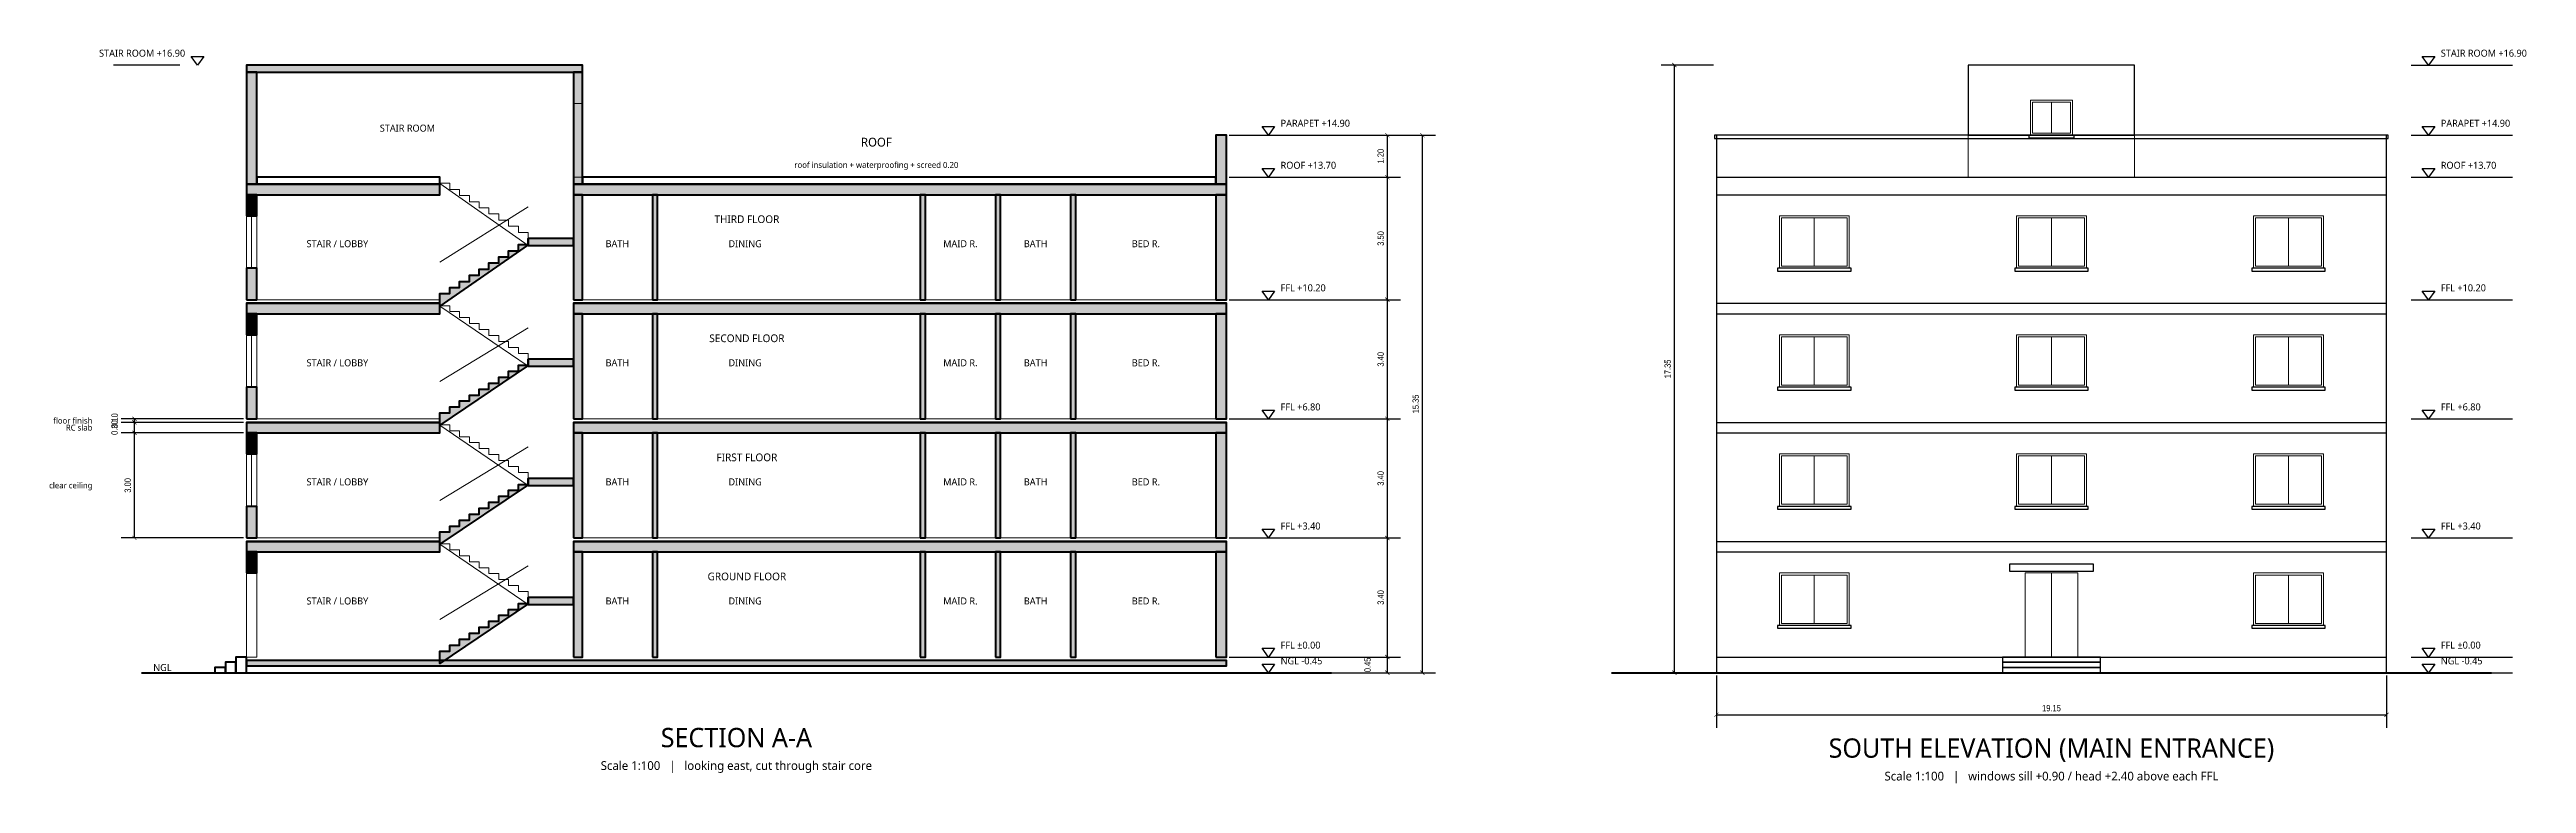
# Model space of a CAD drawing. Header units: metres. Extents: x -6 to 147, y -34 to 30.
# Drawn here: x -5.6 to 65.1, y -33.6 to -12.7 of the extents above; entities that cross this region are included whole.
import ezdxf
from ezdxf.enums import TextEntityAlignment as Align

# ---------------------------------------------------------------- set-up
doc = ezdxf.new("R2010")
doc.units = ezdxf.units.M
for name, color, linetype, lineweight in [('A-ANNO-DIMS', 1, 'Continuous', 18), ('A-ANNO-SYMB', 1, 'Continuous', 25), ('A-DOOR', 3, 'Continuous', 18), ('A-ELEV', 7, 'Continuous', 25), ('A-ELEV-GRND', 7, 'Continuous', 70), ('A-GLAZ', 4, 'Continuous', 18), ('A-SECT-BEYOND', 8, 'Continuous', 13), ('A-SECT-CUT', 7, 'Continuous', 50), ('A-WALL-PATT', 8, 'Continuous', 0)]:
    doc.layers.add(name, color=color, linetype=linetype, lineweight=lineweight)
doc.layers.add('A-ANNO-LEVL', color=5, linetype='Continuous', lineweight=18, true_color=0x000000)
doc.layers.add('A-ANNO-TEXT', color=7, linetype='Continuous', lineweight=25, true_color=0x000000)
doc.styles.add('OpenSans', font='OpenSans-Regular.ttf')
doc.styles.add('OpenSansCondensed-Light', font='OpenSansCondensed-Light.ttf')
doc.dimstyles.new('EZDXF', dxfattribs={"dimtxt": 0.25, "dimasz": 0.175, "dimexe": 0.375, "dimexo": 0.125, "dimgap": 0.1, "dimtad": 1, "dimlfac": 100, "dimzin": 12, "dimdsep": 46, "dimtxsty": 'OpenSansCondensed-Light', "dimblk": 'ARCHTICK', "dimcen": 2.5, "dimazin": 3, "dimtfac": 0.5, "dimtmove": 2, "dimatfit": 3})

msp = doc.modelspace()

# ---------------------------------------------------------------- texts
at = {"layer": 'A-ANNO-LEVL', "style": 'OpenSans'}
msp.add_text('STAIR ROOM +16.90', height=0.2, dxfattribs=at).set_placement((-1.75, -12.92), align=Align.BOTTOM_RIGHT)
for s, p in [('STAIR ROOM +16.90', (62.7, -12.92)), ('PARAPET +14.90', (29.55, -14.92)), ('PARAPET +14.90', (62.7, -14.92)), ('ROOF +13.70', (29.55, -16.12)), ('ROOF +13.70', (62.7, -16.12)), ('FFL +10.20', (29.55, -19.62)), ('FFL +10.20', (62.7, -19.62)), ('FFL +6.80', (29.55, -23.02)), ('FFL +6.80', (62.7, -23.02)), ('FFL +3.40', (29.55, -26.42)), ('FFL +3.40', (62.7, -26.42)), ('FFL ±0.00', (29.55, -29.82)), ('FFL ±0.00', (62.7, -29.82)), ('NGL -0.45', (29.55, -30.27)), ('NGL -0.45', (62.7, -30.27))]:
    msp.add_text(s, height=0.2, dxfattribs=at).set_placement(p, align=Align.BOTTOM_LEFT)
at = {"layer": 'A-ANNO-TEXT', "style": 'OpenSans'}
for s, height, p in [('STAIR ROOM', 0.2, (4.6, -14.9)), ('ROOF', 0.25, (18, -15.3)), ('roof insulation + waterproofing + screed 0.20', 0.17, (18, -15.95)), ('THIRD FLOOR', 0.22, (14.3, -17.5)), ('STAIR / LOBBY', 0.2, (2.6, -18.2)), ('BATH', 0.2, (10.6, -18.2)), ('DINING', 0.2, (14.25, -18.2)), ('MAID R.', 0.2, (20.4, -18.2)), ('BATH', 0.2, (22.55, -18.2)), ('BED R.', 0.2, (25.7, -18.2)), ('SECOND FLOOR', 0.22, (14.3, -20.9)), ('STAIR / LOBBY', 0.2, (2.6, -21.6)), ('BATH', 0.2, (10.6, -21.6)), ('DINING', 0.2, (14.25, -21.6)), ('MAID R.', 0.2, (20.4, -21.6)), ('BATH', 0.2, (22.55, -21.6)), ('BED R.', 0.2, (25.7, -21.6)), ('FIRST FLOOR', 0.22, (14.3, -24.3)), ('STAIR / LOBBY', 0.2, (2.6, -25)), ('BATH', 0.2, (10.6, -25)), ('DINING', 0.2, (14.25, -25)), ('MAID R.', 0.2, (20.4, -25)), ('BATH', 0.2, (22.55, -25)), ('BED R.', 0.2, (25.7, -25)), ('GROUND FLOOR', 0.22, (14.3, -27.7)), ('STAIR / LOBBY', 0.2, (2.6, -28.4)), ('BATH', 0.2, (10.6, -28.4)), ('DINING', 0.2, (14.25, -28.4)), ('MAID R.', 0.2, (20.4, -28.4)), ('BATH', 0.2, (22.55, -28.4)), ('BED R.', 0.2, (25.7, -28.4)), ('NGL', 0.2, (-2.4, -30.3)), ('SECTION A-A', 0.55, (14, -32.3)), ('SOUTH ELEVATION (MAIN ENTRANCE)', 0.55, (51.575, -32.6)), ('Scale 1:100   |   looking east, cut through stair core', 0.25, (14, -33.1)), ('Scale 1:100   |   windows sill +0.90 / head +2.40 above each FFL', 0.25, (51.575, -33.4))]:
    msp.add_text(s, height=height, dxfattribs=at).set_placement(p, align=Align.MIDDLE_CENTER)
for s, p in [('floor finish', (-4.4, -23.25)), ('RC slab', (-4.4, -23.45)), ('clear ceiling', (-4.4, -25.1))]:
    msp.add_text(s, height=0.17, dxfattribs=at).set_placement(p, align=Align.MIDDLE_RIGHT)

# ---------------------------------------------------------------- blocks, each defined once
blk = doc.blocks.new('_ARCHTICK')
at = {"color": 0, "linetype": 'BYBLOCK', "const_width": 0.15}
blk.add_lwpolyline([(-0.5, -0.5), (0.5, 0.5)], dxfattribs=at)

# ---------------------------------------------------------------- dimensions: what is measured, and where the dimension line sits
at = {"layer": 'A-ANNO-DIMS'}
for base, p1, p2 in [((40.8, -30.45), (42, -30.45), (42, -13.1)), ((32.6, -16.3), (28, -16.3), (28, -15.1)), ((33.6, -30.45), (28, -30.45), (28, -15.1)), ((32.6, -19.8), (28, -19.8), (28, -16.3)), ((32.6, -23.2), (28, -23.2), (28, -19.8)), ((-3.2, -23.3), (0, -23.3), (0, -23.2)), ((-3.2, -23.6), (0, -23.6), (0, -23.3)), ((32.6, -26.6), (28, -26.6), (28, -23.2)), ((-3.2, -26.6), (0, -26.6), (0, -23.6)), ((32.6, -30), (28, -30), (28, -26.6)), ((32.6, -30.45), (28, -30.45), (28, -30))]:
    msp.add_linear_dim(base=base, p1=p1, p2=p2, angle=90, dimstyle='EZDXF', override={"dimtxt": 0.18, "dimasz": 0.12, "dimexo": 0.08, "dimtad": 1, "dimtih": 0, "dimtoh": 0, "dimdec": 2, "dimlfac": 1, "dimzin": 0}, dxfattribs=at).render()
msp.add_linear_dim(base=(42, -31.65), p1=(42, -30.45), p2=(61.15, -30.45), dimstyle='EZDXF', override={"dimtxt": 0.18, "dimasz": 0.12, "dimexo": 0.08, "dimtad": 1, "dimtih": 0, "dimtoh": 0, "dimdec": 2, "dimlfac": 1, "dimzin": 0}, dxfattribs=at).render()

# ---------------------------------------------------------------- hatches: boundary and pattern name
at = {"layer": 'A-WALL-PATT'}
for points in [[(0, -13.3), (9.6, -13.3), (9.6, -13.1), (0, -13.1)], [(0, -16.5), (0.3, -16.5), (0.3, -13.3), (0, -13.3)], [(9.35, -16.5), (9.6, -16.5), (9.6, -13.3), (9.35, -13.3)], [(27.7, -16.5), (28, -16.5), (28, -15.1), (27.7, -15.1)], [(0, -16.8), (5.53, -16.8), (5.53, -16.5), (0, -16.5)], [(0, -17.4), (0.3, -17.4), (0.3, -16.8), (0, -16.8)], [(9.35, -16.8), (28, -16.8), (28, -16.5), (9.35, -16.5)], [(9.35, -19.8), (9.6, -19.8), (9.6, -16.8), (9.35, -16.8)], [(11.6, -19.8), (11.75, -19.8), (11.75, -16.8), (11.6, -16.8)], [(19.25, -19.8), (19.4, -19.8), (19.4, -16.8), (19.25, -16.8)], [(21.4, -19.8), (21.55, -19.8), (21.55, -16.8), (21.4, -16.8)], [(23.55, -19.8), (23.7, -19.8), (23.7, -16.8), (23.55, -16.8)], [(27.7, -19.8), (28, -19.8), (28, -16.8), (27.7, -16.8)], [(5.53, -19.8), (5.53, -19.625), (5.81, -19.625), (5.81, -19.45), (6.09, -19.45), (6.09, -19.275), (6.37, -19.275), (6.37, -19.1), (6.65, -19.1), (6.65, -18.925), (6.93, -18.925), (6.93, -18.75), (7.21, -18.75), (7.21, -18.575), (7.49, -18.575), (7.49, -18.4), (7.77, -18.4), (7.77, -18.225), (8.05, -18.225), (8.05, -18.05), (8.05, -18.05), (8.05, -18.233), (5.53, -19.983)], [(8.05, -18.25), (9.35, -18.25), (9.35, -18.05), (8.05, -18.05)], [(0, -19.8), (0.3, -19.8), (0.3, -18.9), (0, -18.9)], [(0, -20.2), (5.53, -20.2), (5.53, -19.9), (0, -19.9)], [(0, -20.8), (0.3, -20.8), (0.3, -20.2), (0, -20.2)], [(9.35, -20.2), (28, -20.2), (28, -19.9), (9.35, -19.9)], [(9.35, -23.2), (9.6, -23.2), (9.6, -20.2), (9.35, -20.2)], [(11.6, -23.2), (11.75, -23.2), (11.75, -20.2), (11.6, -20.2)], [(19.25, -23.2), (19.4, -23.2), (19.4, -20.2), (19.25, -20.2)], [(21.4, -23.2), (21.55, -23.2), (21.55, -20.2), (21.4, -20.2)], [(23.55, -23.2), (23.7, -23.2), (23.7, -20.2), (23.55, -20.2)], [(27.7, -23.2), (28, -23.2), (28, -20.2), (27.7, -20.2)], [(5.53, -23.2), (5.53, -23.03), (5.81, -23.03), (5.81, -22.86), (6.09, -22.86), (6.09, -22.69), (6.37, -22.69), (6.37, -22.52), (6.65, -22.52), (6.65, -22.35), (6.93, -22.35), (6.93, -22.18), (7.21, -22.18), (7.21, -22.01), (7.49, -22.01), (7.49, -21.84), (7.77, -21.84), (7.77, -21.67), (8.05, -21.67), (8.05, -21.5), (8.05, -21.5), (8.05, -21.681), (5.53, -23.381)], [(8.05, -21.7), (9.35, -21.7), (9.35, -21.5), (8.05, -21.5)], [(0, -23.2), (0.3, -23.2), (0.3, -22.3), (0, -22.3)], [(0, -23.6), (5.53, -23.6), (5.53, -23.3), (0, -23.3)], [(9.35, -23.6), (28, -23.6), (28, -23.3), (9.35, -23.3)], [(0, -24.2), (0.3, -24.2), (0.3, -23.6), (0, -23.6)], [(9.35, -26.6), (9.6, -26.6), (9.6, -23.6), (9.35, -23.6)], [(11.6, -26.6), (11.75, -26.6), (11.75, -23.6), (11.6, -23.6)], [(19.25, -26.6), (19.4, -26.6), (19.4, -23.6), (19.25, -23.6)], [(21.4, -26.6), (21.55, -26.6), (21.55, -23.6), (21.4, -23.6)], [(23.55, -26.6), (23.7, -26.6), (23.7, -23.6), (23.55, -23.6)], [(27.7, -26.6), (28, -26.6), (28, -23.6), (27.7, -23.6)], [(5.53, -26.6), (5.53, -26.43), (5.81, -26.43), (5.81, -26.26), (6.09, -26.26), (6.09, -26.09), (6.37, -26.09), (6.37, -25.92), (6.65, -25.92), (6.65, -25.75), (6.93, -25.75), (6.93, -25.58), (7.21, -25.58), (7.21, -25.41), (7.49, -25.41), (7.49, -25.24), (7.77, -25.24), (7.77, -25.07), (8.05, -25.07), (8.05, -24.9), (8.05, -24.9), (8.05, -25.081), (5.53, -26.781)], [(8.05, -25.1), (9.35, -25.1), (9.35, -24.9), (8.05, -24.9)], [(0, -26.6), (0.3, -26.6), (0.3, -25.7), (0, -25.7)], [(0, -27), (5.53, -27), (5.53, -26.7), (0, -26.7)], [(9.35, -27), (28, -27), (28, -26.7), (9.35, -26.7)], [(0, -27.6), (0.3, -27.6), (0.3, -27), (0, -27)], [(9.35, -30), (9.6, -30), (9.6, -27), (9.35, -27)], [(11.6, -30), (11.75, -30), (11.75, -27), (11.6, -27)], [(19.25, -30), (19.4, -30), (19.4, -27), (19.25, -27)], [(21.4, -30), (21.55, -30), (21.55, -27), (21.4, -27)], [(23.55, -30), (23.7, -30), (23.7, -27), (23.55, -27)], [(27.7, -30), (28, -30), (28, -27), (27.7, -27)], [(5.53, -30), (5.53, -29.83), (5.81, -29.83), (5.81, -29.66), (6.09, -29.66), (6.09, -29.49), (6.37, -29.49), (6.37, -29.32), (6.65, -29.32), (6.65, -29.15), (6.93, -29.15), (6.93, -28.98), (7.21, -28.98), (7.21, -28.81), (7.49, -28.81), (7.49, -28.64), (7.77, -28.64), (7.77, -28.47), (8.05, -28.47), (8.05, -28.3), (8.05, -28.3), (8.05, -28.481), (5.53, -30.181)], [(8.05, -28.5), (9.35, -28.5), (9.35, -28.3), (8.05, -28.3)], [(0, -30.25), (28, -30.25), (28, -30.1), (0, -30.1)]]:
    msp.add_hatch(color=8, dxfattribs=at).paths.add_polyline_path(points)

# ---------------------------------------------------------------- linework, layer by layer
at = {"layer": 'A-ANNO-SYMB'}
for p, q in [((-1.9, -13.1), (-3.8, -13.1)), ((61.85, -13.1), (64.75, -13.1)), ((28.7, -15.1), (31.6, -15.1)), ((61.85, -15.1), (64.75, -15.1)), ((28.7, -16.3), (31.6, -16.3)), ((61.85, -16.3), (64.75, -16.3)), ((28.7, -19.8), (31.6, -19.8)), ((61.85, -19.8), (64.75, -19.8)), ((28.7, -23.2), (31.6, -23.2)), ((61.85, -23.2), (64.75, -23.2)), ((28.7, -26.6), (31.6, -26.6)), ((61.85, -26.6), (64.75, -26.6)), ((28.7, -30), (31.6, -30)), ((61.85, -30), (64.75, -30)), ((28.7, -30.45), (31.6, -30.45)), ((61.85, -30.45), (64.75, -30.45))]:
    msp.add_line(p, q, dxfattribs=at)
for points in [[(-1.4, -13.1), (-1.58, -12.85), (-1.22, -12.85)], [(62.35, -13.1), (62.17, -12.85), (62.53, -12.85)], [(29.2, -15.1), (29.02, -14.85), (29.38, -14.85)], [(62.35, -15.1), (62.17, -14.85), (62.53, -14.85)], [(29.2, -16.3), (29.02, -16.05), (29.38, -16.05)], [(62.35, -16.3), (62.17, -16.05), (62.53, -16.05)], [(29.2, -19.8), (29.02, -19.55), (29.38, -19.55)], [(62.35, -19.8), (62.17, -19.55), (62.53, -19.55)], [(29.2, -23.2), (29.02, -22.95), (29.38, -22.95)], [(62.35, -23.2), (62.17, -22.95), (62.53, -22.95)], [(29.2, -26.6), (29.02, -26.35), (29.38, -26.35)], [(62.35, -26.6), (62.17, -26.35), (62.53, -26.35)], [(29.2, -30), (29.02, -29.75), (29.38, -29.75)], [(29.2, -30.45), (29.02, -30.2), (29.38, -30.2)], [(62.35, -30), (62.17, -29.75), (62.53, -29.75)], [(62.35, -30.45), (62.17, -30.2), (62.53, -30.2)]]:
    msp.add_lwpolyline(points, close=True, dxfattribs=at)
at = {"layer": 'A-DOOR'}
msp.add_line((51.575, -30), (51.575, -27.6), dxfattribs=at)
for points in [[(9.35, -16.3), (9.6, -16.3), (9.6, -14.2), (9.35, -14.2)], [(0, -30), (0.3, -30), (0.3, -27.6), (0, -27.6)], [(50.825, -30), (52.325, -30), (52.325, -27.6), (50.825, -27.6)]]:
    msp.add_lwpolyline(points, close=True, dxfattribs=at)
at = {"layer": 'A-ELEV'}
for p, q in [((42, -16.3), (61.15, -16.3)), ((42, -16.8), (61.15, -16.8)), ((42, -19.9), (61.15, -19.9)), ((42, -20.2), (61.15, -20.2)), ((42, -23.3), (61.15, -23.3)), ((42, -23.6), (61.15, -23.6)), ((42, -26.7), (61.15, -26.7)), ((42, -27), (61.15, -27)), ((42, -30), (61.15, -30))]:
    msp.add_line(p, q, dxfattribs=at)
for points in [[(49.2, -15.1), (53.95, -15.1), (53.95, -13.1), (49.2, -13.1)], [(41.95, -15.2), (61.2, -15.2), (61.2, -15.1), (41.95, -15.1)], [(42, -30.45), (61.15, -30.45), (61.15, -15.1), (42, -15.1)], [(50.925, -15.18), (52.225, -15.18), (52.225, -15.1), (50.925, -15.1)], [(43.75, -18.98), (45.85, -18.98), (45.85, -18.9), (43.75, -18.9)], [(50.525, -18.98), (52.625, -18.98), (52.625, -18.9), (50.525, -18.9)], [(57.3, -18.98), (59.4, -18.98), (59.4, -18.9), (57.3, -18.9)], [(43.75, -22.38), (45.85, -22.38), (45.85, -22.3), (43.75, -22.3)], [(50.525, -22.38), (52.625, -22.38), (52.625, -22.3), (50.525, -22.3)], [(57.3, -22.38), (59.4, -22.38), (59.4, -22.3), (57.3, -22.3)], [(43.75, -25.78), (45.85, -25.78), (45.85, -25.7), (43.75, -25.7)], [(50.525, -25.78), (52.625, -25.78), (52.625, -25.7), (50.525, -25.7)], [(57.3, -25.78), (59.4, -25.78), (59.4, -25.7), (57.3, -25.7)], [(50.375, -27.55), (52.775, -27.55), (52.775, -27.35), (50.375, -27.35)], [(43.75, -29.18), (45.85, -29.18), (45.85, -29.1), (43.75, -29.1)], [(57.3, -29.18), (59.4, -29.18), (59.4, -29.1), (57.3, -29.1)], [(50.175, -30.15), (52.975, -30.15), (52.975, -30), (50.175, -30)], [(50.175, -30.3), (52.975, -30.3), (52.975, -30.15), (50.175, -30.15)], [(50.175, -30.45), (52.975, -30.45), (52.975, -30.3), (50.175, -30.3)]]:
    msp.add_lwpolyline(points, close=True, dxfattribs=at)
at = {"layer": 'A-ELEV-GRND'}
for p, q in [((-3, -30.45), (31, -30.45)), ((39, -30.45), (64.15, -30.45))]:
    msp.add_line(p, q, dxfattribs=at)
at = {"layer": 'A-GLAZ'}
for p, q in [((51.575, -15.04), (51.575, -14.16)), ((0.15, -18.9), (0.15, -17.4)), ((44.8, -18.84), (44.8, -17.46)), ((51.575, -18.84), (51.575, -17.46)), ((58.35, -18.84), (58.35, -17.46)), ((0.15, -22.3), (0.15, -20.8)), ((44.8, -22.24), (44.8, -20.86)), ((51.575, -22.24), (51.575, -20.86)), ((58.35, -22.24), (58.35, -20.86)), ((0.15, -25.7), (0.15, -24.2)), ((44.8, -25.64), (44.8, -24.26)), ((51.575, -25.64), (51.575, -24.26)), ((58.35, -25.64), (58.35, -24.26)), ((44.8, -29.04), (44.8, -27.66)), ((58.35, -29.04), (58.35, -27.66))]:
    msp.add_line(p, q, dxfattribs=at)
for points in [[(50.975, -15.1), (52.175, -15.1), (52.175, -14.1), (50.975, -14.1)], [(51.035, -15.04), (52.115, -15.04), (52.115, -14.16), (51.035, -14.16)], [(0, -18.9), (0.3, -18.9), (0.3, -17.4), (0, -17.4)], [(43.8, -18.9), (45.8, -18.9), (45.8, -17.4), (43.8, -17.4)], [(43.86, -18.84), (45.74, -18.84), (45.74, -17.46), (43.86, -17.46)], [(50.575, -18.9), (52.575, -18.9), (52.575, -17.4), (50.575, -17.4)], [(50.635, -18.84), (52.515, -18.84), (52.515, -17.46), (50.635, -17.46)], [(57.35, -18.9), (59.35, -18.9), (59.35, -17.4), (57.35, -17.4)], [(57.41, -18.84), (59.29, -18.84), (59.29, -17.46), (57.41, -17.46)], [(0, -22.3), (0.3, -22.3), (0.3, -20.8), (0, -20.8)], [(43.8, -22.3), (45.8, -22.3), (45.8, -20.8), (43.8, -20.8)], [(43.86, -22.24), (45.74, -22.24), (45.74, -20.86), (43.86, -20.86)], [(50.575, -22.3), (52.575, -22.3), (52.575, -20.8), (50.575, -20.8)], [(50.635, -22.24), (52.515, -22.24), (52.515, -20.86), (50.635, -20.86)], [(57.35, -22.3), (59.35, -22.3), (59.35, -20.8), (57.35, -20.8)], [(57.41, -22.24), (59.29, -22.24), (59.29, -20.86), (57.41, -20.86)], [(0, -25.7), (0.3, -25.7), (0.3, -24.2), (0, -24.2)], [(43.8, -25.7), (45.8, -25.7), (45.8, -24.2), (43.8, -24.2)], [(43.86, -25.64), (45.74, -25.64), (45.74, -24.26), (43.86, -24.26)], [(50.575, -25.7), (52.575, -25.7), (52.575, -24.2), (50.575, -24.2)], [(50.635, -25.64), (52.515, -25.64), (52.515, -24.26), (50.635, -24.26)], [(57.35, -25.7), (59.35, -25.7), (59.35, -24.2), (57.35, -24.2)], [(57.41, -25.64), (59.29, -25.64), (59.29, -24.26), (57.41, -24.26)], [(43.8, -29.1), (45.8, -29.1), (45.8, -27.6), (43.8, -27.6)], [(57.35, -29.1), (59.35, -29.1), (59.35, -27.6), (57.35, -27.6)], [(43.86, -29.04), (45.74, -29.04), (45.74, -27.66), (43.86, -27.66)], [(57.41, -29.04), (59.29, -29.04), (59.29, -27.66), (57.41, -27.66)]]:
    msp.add_lwpolyline(points, close=True, dxfattribs=at)
at = {"layer": 'A-SECT-BEYOND'}
for p, q in [((49.2, -16.3), (49.2, -15.1)), ((53.95, -16.3), (53.95, -15.1)), ((8.05, -18.25), (5.53, -16.483)), ((5.53, -18.725), (8.05, -17.15)), ((0, -19.8), (5.53, -19.8)), ((9.35, -19.8), (28, -19.8)), ((8.05, -21.7), (5.53, -19.981)), ((5.53, -22.13), (8.05, -20.6)), ((0, -23.2), (5.53, -23.2)), ((9.35, -23.2), (28, -23.2)), ((8.05, -25.1), (5.53, -23.381)), ((5.53, -25.53), (8.05, -24)), ((0, -26.6), (5.53, -26.6)), ((8.05, -28.5), (5.53, -26.781)), ((9.35, -26.6), (28, -26.6)), ((5.53, -28.93), (8.05, -27.4))]:
    msp.add_line(p, q, dxfattribs=at)
for points in [[(8.05, -18.05), (8.05, -17.875), (7.77, -17.875), (7.77, -17.7), (7.49, -17.7), (7.49, -17.525), (7.21, -17.525), (7.21, -17.35), (6.93, -17.35), (6.93, -17.175), (6.65, -17.175), (6.65, -17), (6.37, -17), (6.37, -16.825), (6.09, -16.825), (6.09, -16.65), (5.81, -16.65), (5.81, -16.475), (5.53, -16.475), (5.53, -16.3), (5.53, -16.3)], [(8.05, -21.5), (8.05, -21.33), (7.77, -21.33), (7.77, -21.16), (7.49, -21.16), (7.49, -20.99), (7.21, -20.99), (7.21, -20.82), (6.93, -20.82), (6.93, -20.65), (6.65, -20.65), (6.65, -20.48), (6.37, -20.48), (6.37, -20.31), (6.09, -20.31), (6.09, -20.14), (5.81, -20.14), (5.81, -19.97), (5.53, -19.97), (5.53, -19.8), (5.53, -19.8)], [(8.05, -24.9), (8.05, -24.73), (7.77, -24.73), (7.77, -24.56), (7.49, -24.56), (7.49, -24.39), (7.21, -24.39), (7.21, -24.22), (6.93, -24.22), (6.93, -24.05), (6.65, -24.05), (6.65, -23.88), (6.37, -23.88), (6.37, -23.71), (6.09, -23.71), (6.09, -23.54), (5.81, -23.54), (5.81, -23.37), (5.53, -23.37), (5.53, -23.2), (5.53, -23.2)], [(8.05, -28.3), (8.05, -28.13), (7.77, -28.13), (7.77, -27.96), (7.49, -27.96), (7.49, -27.79), (7.21, -27.79), (7.21, -27.62), (6.93, -27.62), (6.93, -27.45), (6.65, -27.45), (6.65, -27.28), (6.37, -27.28), (6.37, -27.11), (6.09, -27.11), (6.09, -26.94), (5.81, -26.94), (5.81, -26.77), (5.53, -26.77), (5.53, -26.6), (5.53, -26.6)]]:
    msp.add_lwpolyline(points, dxfattribs=at)
at = {"layer": 'A-SECT-CUT'}
for p, q in [((0, -19.9), (5.53, -19.9)), ((9.35, -19.9), (28, -19.9)), ((0, -23.3), (5.53, -23.3)), ((9.35, -23.3), (28, -23.3)), ((0, -26.7), (5.53, -26.7)), ((9.35, -26.7), (28, -26.7))]:
    msp.add_line(p, q, dxfattribs=at)
for points in [[(0, -13.3), (9.6, -13.3), (9.6, -13.1), (0, -13.1)], [(0, -16.5), (0.3, -16.5), (0.3, -13.3), (0, -13.3)], [(9.35, -16.5), (9.6, -16.5), (9.6, -13.3), (9.35, -13.3)], [(27.7, -16.5), (28, -16.5), (28, -15.1), (27.7, -15.1)], [(0, -16.8), (5.53, -16.8), (5.53, -16.5), (0, -16.5)], [(0, -17.4), (0.3, -17.4), (0.3, -16.8), (0, -16.8)], [(0.3, -16.5), (5.53, -16.5), (5.53, -16.3), (0.3, -16.3)], [(9.35, -16.8), (28, -16.8), (28, -16.5), (9.35, -16.5)], [(9.35, -19.8), (9.6, -19.8), (9.6, -16.8), (9.35, -16.8)], [(9.6, -16.5), (27.7, -16.5), (27.7, -16.3), (9.6, -16.3)], [(11.6, -19.8), (11.75, -19.8), (11.75, -16.8), (11.6, -16.8)], [(19.25, -19.8), (19.4, -19.8), (19.4, -16.8), (19.25, -16.8)], [(21.4, -19.8), (21.55, -19.8), (21.55, -16.8), (21.4, -16.8)], [(23.55, -19.8), (23.7, -19.8), (23.7, -16.8), (23.55, -16.8)], [(27.7, -19.8), (28, -19.8), (28, -16.8), (27.7, -16.8)], [(5.53, -19.8), (5.53, -19.625), (5.81, -19.625), (5.81, -19.45), (6.09, -19.45), (6.09, -19.275), (6.37, -19.275), (6.37, -19.1), (6.65, -19.1), (6.65, -18.925), (6.93, -18.925), (6.93, -18.75), (7.21, -18.75), (7.21, -18.575), (7.49, -18.575), (7.49, -18.4), (7.77, -18.4), (7.77, -18.225), (8.05, -18.225), (8.05, -18.05), (8.05, -18.05), (8.05, -18.233), (5.53, -19.983)], [(8.05, -18.25), (9.35, -18.25), (9.35, -18.05), (8.05, -18.05)], [(0, -19.8), (0.3, -19.8), (0.3, -18.9), (0, -18.9)], [(0, -20.2), (5.53, -20.2), (5.53, -19.9), (0, -19.9)], [(0, -20.8), (0.3, -20.8), (0.3, -20.2), (0, -20.2)], [(9.35, -20.2), (28, -20.2), (28, -19.9), (9.35, -19.9)], [(9.35, -23.2), (9.6, -23.2), (9.6, -20.2), (9.35, -20.2)], [(11.6, -23.2), (11.75, -23.2), (11.75, -20.2), (11.6, -20.2)], [(19.25, -23.2), (19.4, -23.2), (19.4, -20.2), (19.25, -20.2)], [(21.4, -23.2), (21.55, -23.2), (21.55, -20.2), (21.4, -20.2)], [(23.55, -23.2), (23.7, -23.2), (23.7, -20.2), (23.55, -20.2)], [(27.7, -23.2), (28, -23.2), (28, -20.2), (27.7, -20.2)], [(5.53, -23.2), (5.53, -23.03), (5.81, -23.03), (5.81, -22.86), (6.09, -22.86), (6.09, -22.69), (6.37, -22.69), (6.37, -22.52), (6.65, -22.52), (6.65, -22.35), (6.93, -22.35), (6.93, -22.18), (7.21, -22.18), (7.21, -22.01), (7.49, -22.01), (7.49, -21.84), (7.77, -21.84), (7.77, -21.67), (8.05, -21.67), (8.05, -21.5), (8.05, -21.5), (8.05, -21.681), (5.53, -23.381)], [(8.05, -21.7), (9.35, -21.7), (9.35, -21.5), (8.05, -21.5)], [(0, -23.2), (0.3, -23.2), (0.3, -22.3), (0, -22.3)], [(0, -23.6), (5.53, -23.6), (5.53, -23.3), (0, -23.3)], [(9.35, -23.6), (28, -23.6), (28, -23.3), (9.35, -23.3)], [(0, -24.2), (0.3, -24.2), (0.3, -23.6), (0, -23.6)], [(9.35, -26.6), (9.6, -26.6), (9.6, -23.6), (9.35, -23.6)], [(11.6, -26.6), (11.75, -26.6), (11.75, -23.6), (11.6, -23.6)], [(19.25, -26.6), (19.4, -26.6), (19.4, -23.6), (19.25, -23.6)], [(21.4, -26.6), (21.55, -26.6), (21.55, -23.6), (21.4, -23.6)], [(23.55, -26.6), (23.7, -26.6), (23.7, -23.6), (23.55, -23.6)], [(27.7, -26.6), (28, -26.6), (28, -23.6), (27.7, -23.6)], [(5.53, -26.6), (5.53, -26.43), (5.81, -26.43), (5.81, -26.26), (6.09, -26.26), (6.09, -26.09), (6.37, -26.09), (6.37, -25.92), (6.65, -25.92), (6.65, -25.75), (6.93, -25.75), (6.93, -25.58), (7.21, -25.58), (7.21, -25.41), (7.49, -25.41), (7.49, -25.24), (7.77, -25.24), (7.77, -25.07), (8.05, -25.07), (8.05, -24.9), (8.05, -24.9), (8.05, -25.081), (5.53, -26.781)], [(8.05, -25.1), (9.35, -25.1), (9.35, -24.9), (8.05, -24.9)], [(0, -26.6), (0.3, -26.6), (0.3, -25.7), (0, -25.7)], [(0, -27), (5.53, -27), (5.53, -26.7), (0, -26.7)], [(9.35, -27), (28, -27), (28, -26.7), (9.35, -26.7)], [(0, -27.6), (0.3, -27.6), (0.3, -27), (0, -27)], [(9.35, -30), (9.6, -30), (9.6, -27), (9.35, -27)], [(11.6, -30), (11.75, -30), (11.75, -27), (11.6, -27)], [(19.25, -30), (19.4, -30), (19.4, -27), (19.25, -27)], [(21.4, -30), (21.55, -30), (21.55, -27), (21.4, -27)], [(23.55, -30), (23.7, -30), (23.7, -27), (23.55, -27)], [(27.7, -30), (28, -30), (28, -27), (27.7, -27)], [(5.53, -30), (5.53, -29.83), (5.81, -29.83), (5.81, -29.66), (6.09, -29.66), (6.09, -29.49), (6.37, -29.49), (6.37, -29.32), (6.65, -29.32), (6.65, -29.15), (6.93, -29.15), (6.93, -28.98), (7.21, -28.98), (7.21, -28.81), (7.49, -28.81), (7.49, -28.64), (7.77, -28.64), (7.77, -28.47), (8.05, -28.47), (8.05, -28.3), (8.05, -28.3), (8.05, -28.481), (5.53, -30.181)], [(8.05, -28.5), (9.35, -28.5), (9.35, -28.3), (8.05, -28.3)], [(-0.9, -30.45), (-0.6, -30.45), (-0.6, -30.3), (-0.9, -30.3)], [(-0.6, -30.45), (-0.3, -30.45), (-0.3, -30.15), (-0.6, -30.15)], [(-0.3, -30.45), (0, -30.45), (0, -30), (-0.3, -30)], [(0, -30.25), (28, -30.25), (28, -30.1), (0, -30.1)]]:
    msp.add_lwpolyline(points, close=True, dxfattribs=at)

msp.set_redraw_order([(e.dxf.handle, doc.entitydb.next_handle()) for e in msp.query("TEXT MTEXT ATTDEF DIMENSION ARC_DIMENSION")])  # texts and dimensions are drawn at this point

doc.saveas('drawing.dxf')
